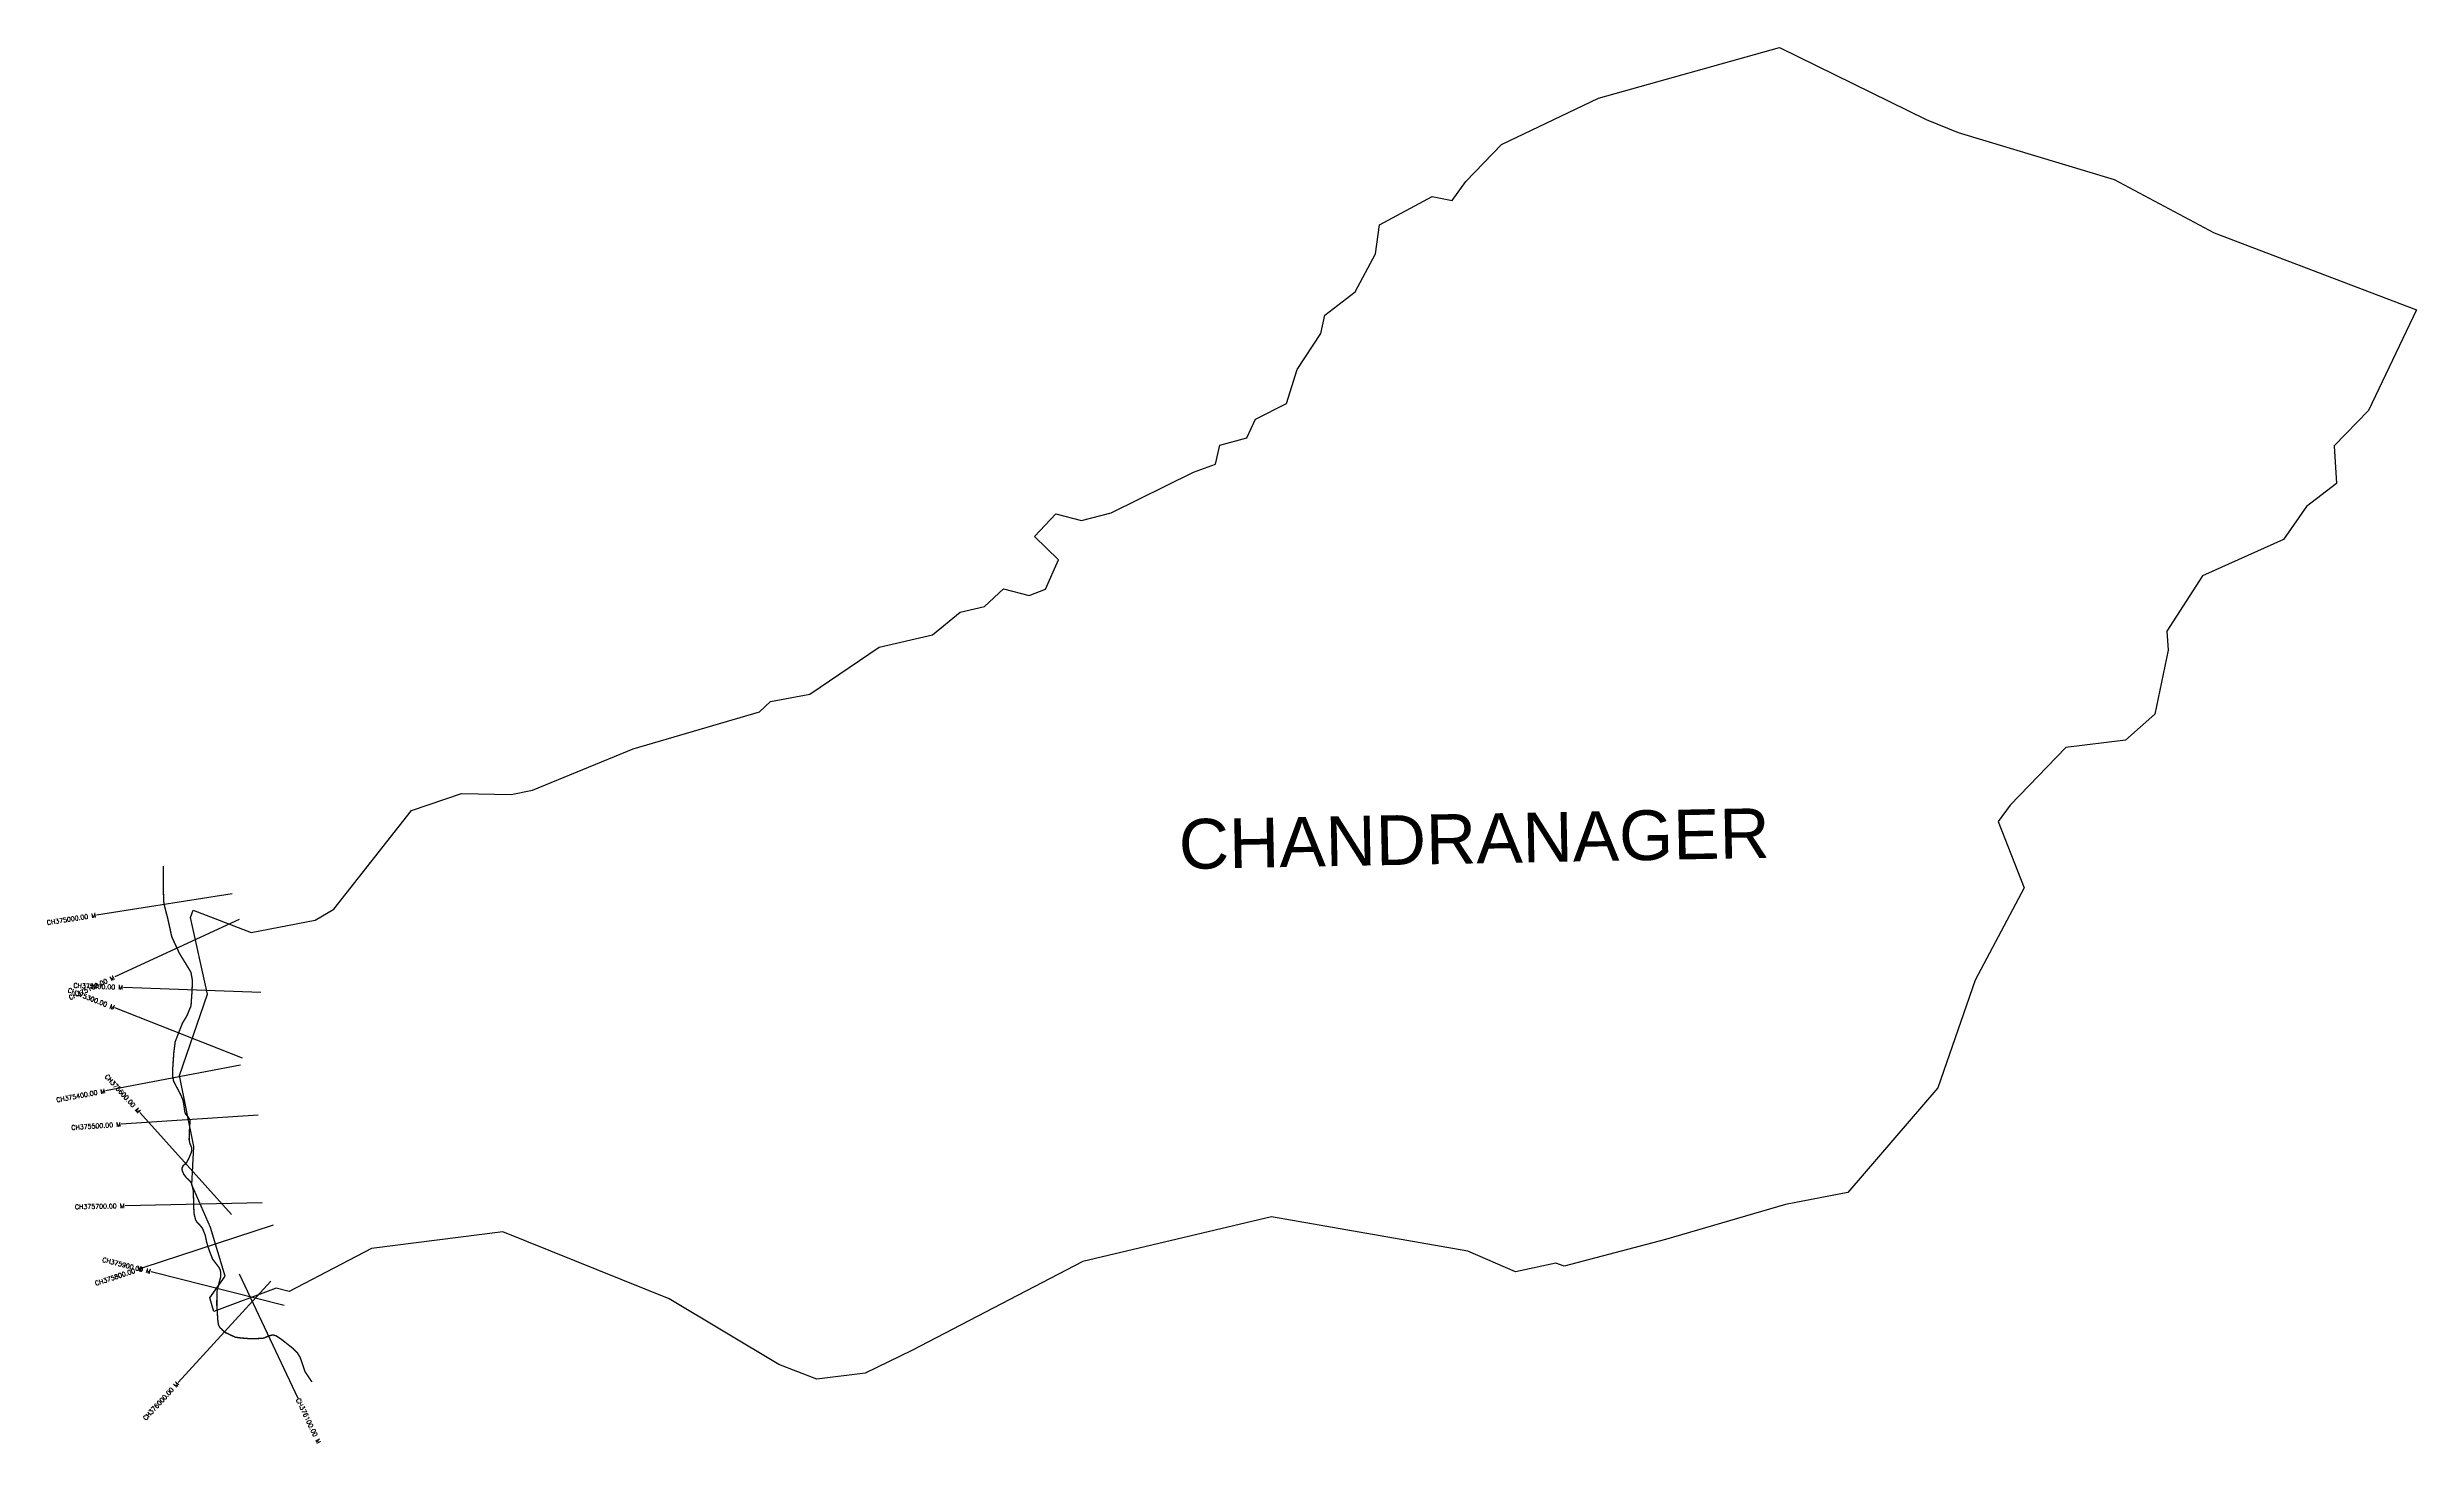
# Model space of a CAD drawing. Header units: metres. Extents: x 301240 to 306417, y 1961132 to 1964183.
import ezdxf
from ezdxf.enums import TextEntityAlignment as Align

# ---------------------------------------------------------------- set-up
doc = ezdxf.new("R2010")
doc.units = ezdxf.units.M
doc.header["$MEASUREMENT"] = 0
for name, color, linetype in [('CS', 134, 'Continuous'), ('CSMark', 6, 'Continuous'), ('NATURALLY PROTECTED', 3, 'Continuous'), ('VILLAGE NAME', 250, 'Continuous')]:
    doc.layers.add(name, color=color, linetype=linetype)
doc.styles.get("Standard").update_dxf_attribs({"font": 'simplex.shx'})

msp = doc.modelspace()

# ---------------------------------------------------------------- linework, layer by layer
at = {"color": 3, "flags": 128}
for points in [[(304309.7, 1963848.4), (304339.5, 1963890.5), (304417.3, 1963971.4), (304629.6, 1964072.2), (305024.7, 1964183.3), (305345.6, 1964026.1), (305415.6, 1963997.1), (305755.9, 1963894.8), (305974.4, 1963778.2), (306417.1, 1963609.6), (306312.3, 1963389.9), (306237.2, 1963312.9), (306242, 1963230.5), (306176.4, 1963180), (306126.3, 1963107.7), (305949.3, 1963028.7), (305871.1, 1962907.6), (305873.9, 1962866), (305844.8, 1962726.3), (305780.6, 1962669.6), (305650.4, 1962653.1), (305529.1, 1962527.4), (305503, 1962491.8), (305559.6, 1962346.8), (305452.1, 1962145), (305370.8, 1961909.6), (305173.9, 1961681.1), (305038.3, 1961654.6), (304775.6, 1961578.3), (304554.4, 1961519.7), (304535.9, 1961526.7), (304447.8, 1961507.5), (304343.8, 1961552.5), (303914.9, 1961627.8), (303502.8, 1961530), (303128.9, 1961335.9), (303026.5, 1961285.9), (302920.9, 1961273.1), (302838.4, 1961305.1), (302598.4, 1961448.3), (302234.7, 1961594.8), (301947.7, 1961558.9), (301768, 1961464.4), (301739.9, 1961471.7), (301603.1, 1961421.3), (301594.5, 1961451.1), (301628.1, 1961498.5), (301596, 1961604.7), (301555.3, 1961697.6), (301560, 1961781.2), (301528.5, 1961936.9), (301589.9, 1962114.1), (301552.3, 1962282.3), (301558.5, 1962298.3), (301685.3, 1962249.5), (301825, 1962276.3), (301865.9, 1962299.8), (302035.1, 1962515.6), (302144.8, 1962552.8), (302253.5, 1962550.4), (302299.7, 1962560.3), (302519.7, 1962650.8), (302795.6, 1962731.2), (302819.9, 1962754.1), (302906.2, 1962770.3), (303057.7, 1962872.5), (303173.6, 1962899.5), (303234.4, 1962948.9), (303287.5, 1962961.4), (303328.8, 1963000.5), (303385.1, 1962985.4), (303420.8, 1962999.5), (303449.3, 1963063.4), (303396.8, 1963114.4), (303443.2, 1963164.4), (303499.4, 1963149.7), (303564.5, 1963166.4), (303744.1, 1963255), (303792.7, 1963272.6), (303801.5, 1963314.2), (303860.6, 1963330.3), (303879.7, 1963371.1), (303947.2, 1963405.4), (303970.8, 1963479.1), (304022.5, 1963558.2), (304031.5, 1963598.5), (304097.6, 1963648.8), (304142.2, 1963732.5), (304151, 1963795.9), (304265.6, 1963857.6)], [(304265.6, 1963857.6), (304309.7, 1963848.4)]]:
    msp.add_lwpolyline(points, dxfattribs=at)
at = {"layer": 'CS'}
for p, q in [((301643.2, 1962333.5), (301346.8, 1962287.4)), ((301659.1, 1962277.8), (301386.8, 1962152)), ((301666.1, 1961974.9), (301386.8, 1962084.3)), ((301705.8, 1962117.7), (301406, 1962129.2)), ((301661.5, 1961959.5), (301366.8, 1961903.3)), ((301700.6, 1961850.2), (301401.3, 1961830)), ((301642.4, 1961633.1), (301441.4, 1961855.8)), ((301709.4, 1961658.3), (301409.4, 1961651.9)), ((301733.3, 1961609.7), (301448.2, 1961516.1)), ((301757.1, 1961434.3), (301466.3, 1961507.7)), ((301728.3, 1961487), (301525.3, 1961266.1)), ((301658.6, 1961503), (301786.8, 1961231.8))]:
    msp.add_line(p, q, dxfattribs=at)
at = {"layer": 'NATURALLY PROTECTED', "color": 2, "const_width": 3, "flags": 128}
msp.add_lwpolyline([(301493.4, 1962394.4), (301493.4, 1962333.9), (301494, 1962316.6), (301495.2, 1962308.8), (301502.9, 1962279.2), (301511.5, 1962239.8), (301528.1, 1962203.8), (301542, 1962181.2), (301553.4, 1962162.2), (301556.7, 1962144.2), (301555.8, 1962121), (301553.6, 1962089), (301544.4, 1962066.7), (301534.8, 1962051), (301519, 1962010.5), (301516.1, 1961987.3), (301513.4, 1961949.3), (301513.3, 1961936), (301515.5, 1961924.2), (301523.1, 1961909.8), (301530.6, 1961895.6), (301535.4, 1961884.7), (301537.4, 1961876.1), (301540, 1961857.4), (301541.9, 1961852.3), (301547.4, 1961846.1), (301551, 1961840.3), (301551.3, 1961835.4), (301550.7, 1961825.8), (301549.8, 1961810.1), (301549.5, 1961796.2), (301551.2, 1961788.2), (301555, 1961779), (301555.2, 1961772.5), (301553.9, 1961767.6), (301547.9, 1961753.8), (301543.7, 1961746.1), (301536.2, 1961739.3), (301533.9, 1961734.4), (301534.4, 1961728.6), (301538, 1961720.4), (301543.1, 1961713.6), (301552.7, 1961704.6), (301555, 1961700.2), (301558.3, 1961686.6), (301559.1, 1961667.2), (301559.6, 1961646.9), (301560.3, 1961634.3), (301563.3, 1961622.3), (301566.3, 1961616.4), (301572.3, 1961610.6), (301579, 1961602), (301584.6, 1961587.7), (301587.8, 1961571.8), (301594.1, 1961552.6), (301600.7, 1961535.6), (301607, 1961527.2), (301614.6, 1961517.4), (301617.5, 1961511.6), (301618.5, 1961505.9), (301618.3, 1961496.7), (301615.4, 1961485.4), (301613.3, 1961477.3), (301610.7, 1961467.1), (301610.1, 1961458.1), (301610, 1961434.8), (301612, 1961403.7), (301613.4, 1961392.2), (301617, 1961385.5), (301628.2, 1961375.2), (301650.5, 1961364.7), (301663.9, 1961363), (301685.6, 1961361.3), (301706.7, 1961362.2), (301713.2, 1961362.9), (301723.2, 1961367.6), (301732.4, 1961369.8), (301740.1, 1961367.6), (301752.4, 1961359.2), (301776.5, 1961340.1), (301786.4, 1961330.2), (301791.8, 1961321.2), (301795.2, 1961311.8), (301802.7, 1961289.5), (301817.9, 1961266.9)], dxfattribs=at)

# ---------------------------------------------------------------- texts
at = {"layer": 'CSMark'}
for s, rotation, p in [('CH375000.00 M', 8.8508, (301345.8, 1962287.2)), ('CH375100.00 M', 24.8122, (301385.9, 1962151.5)), ('CH375200.00 M', 357.7953, (301405, 1962129.2)), ('CH375300.00 M', 338.5983, (301385.9, 1962084.7)), ('CH375600.00 M', 312.0533, (301440.8, 1961856.6)), ('CH375400.00 M', 10.7918, (301365.8, 1961903.1)), ('CH375500.00 M', 3.8582, (301400.3, 1961830)), ('CH375700.00 M', 1.2111, (301408.4, 1961651.9)), ('CH375800.00 M', 18.1692, (301447.3, 1961515.8)), ('CH375900.00 M', 345.8221, (301465.3, 1961508)), ('CH376000.00 M', 47.4238, (301524.7, 1961265.3))]:
    msp.add_text(s, height=10, rotation=rotation, dxfattribs=at).set_placement(p, align=Align.MIDDLE_RIGHT)
msp.add_text('CH376100.00 M', height=10, rotation=295.2884, dxfattribs=at).set_placement((301787.2, 1961230.9), align=Align.MIDDLE_LEFT)
at = {"layer": 'VILLAGE NAME', "insert": (303711.1, 1962496.4), "char_height": 108.748, "attachment_point": 1, "rotation": 1.1028}
msp.add_mtext_dynamic_manual_height_columns('{\\fArial|b0|i0|c0|p34;CHANDRANAGER}', width=1571.314, gutter_width=543.7, heights=[0], dxfattribs=at)

doc.saveas('drawing.dxf')
